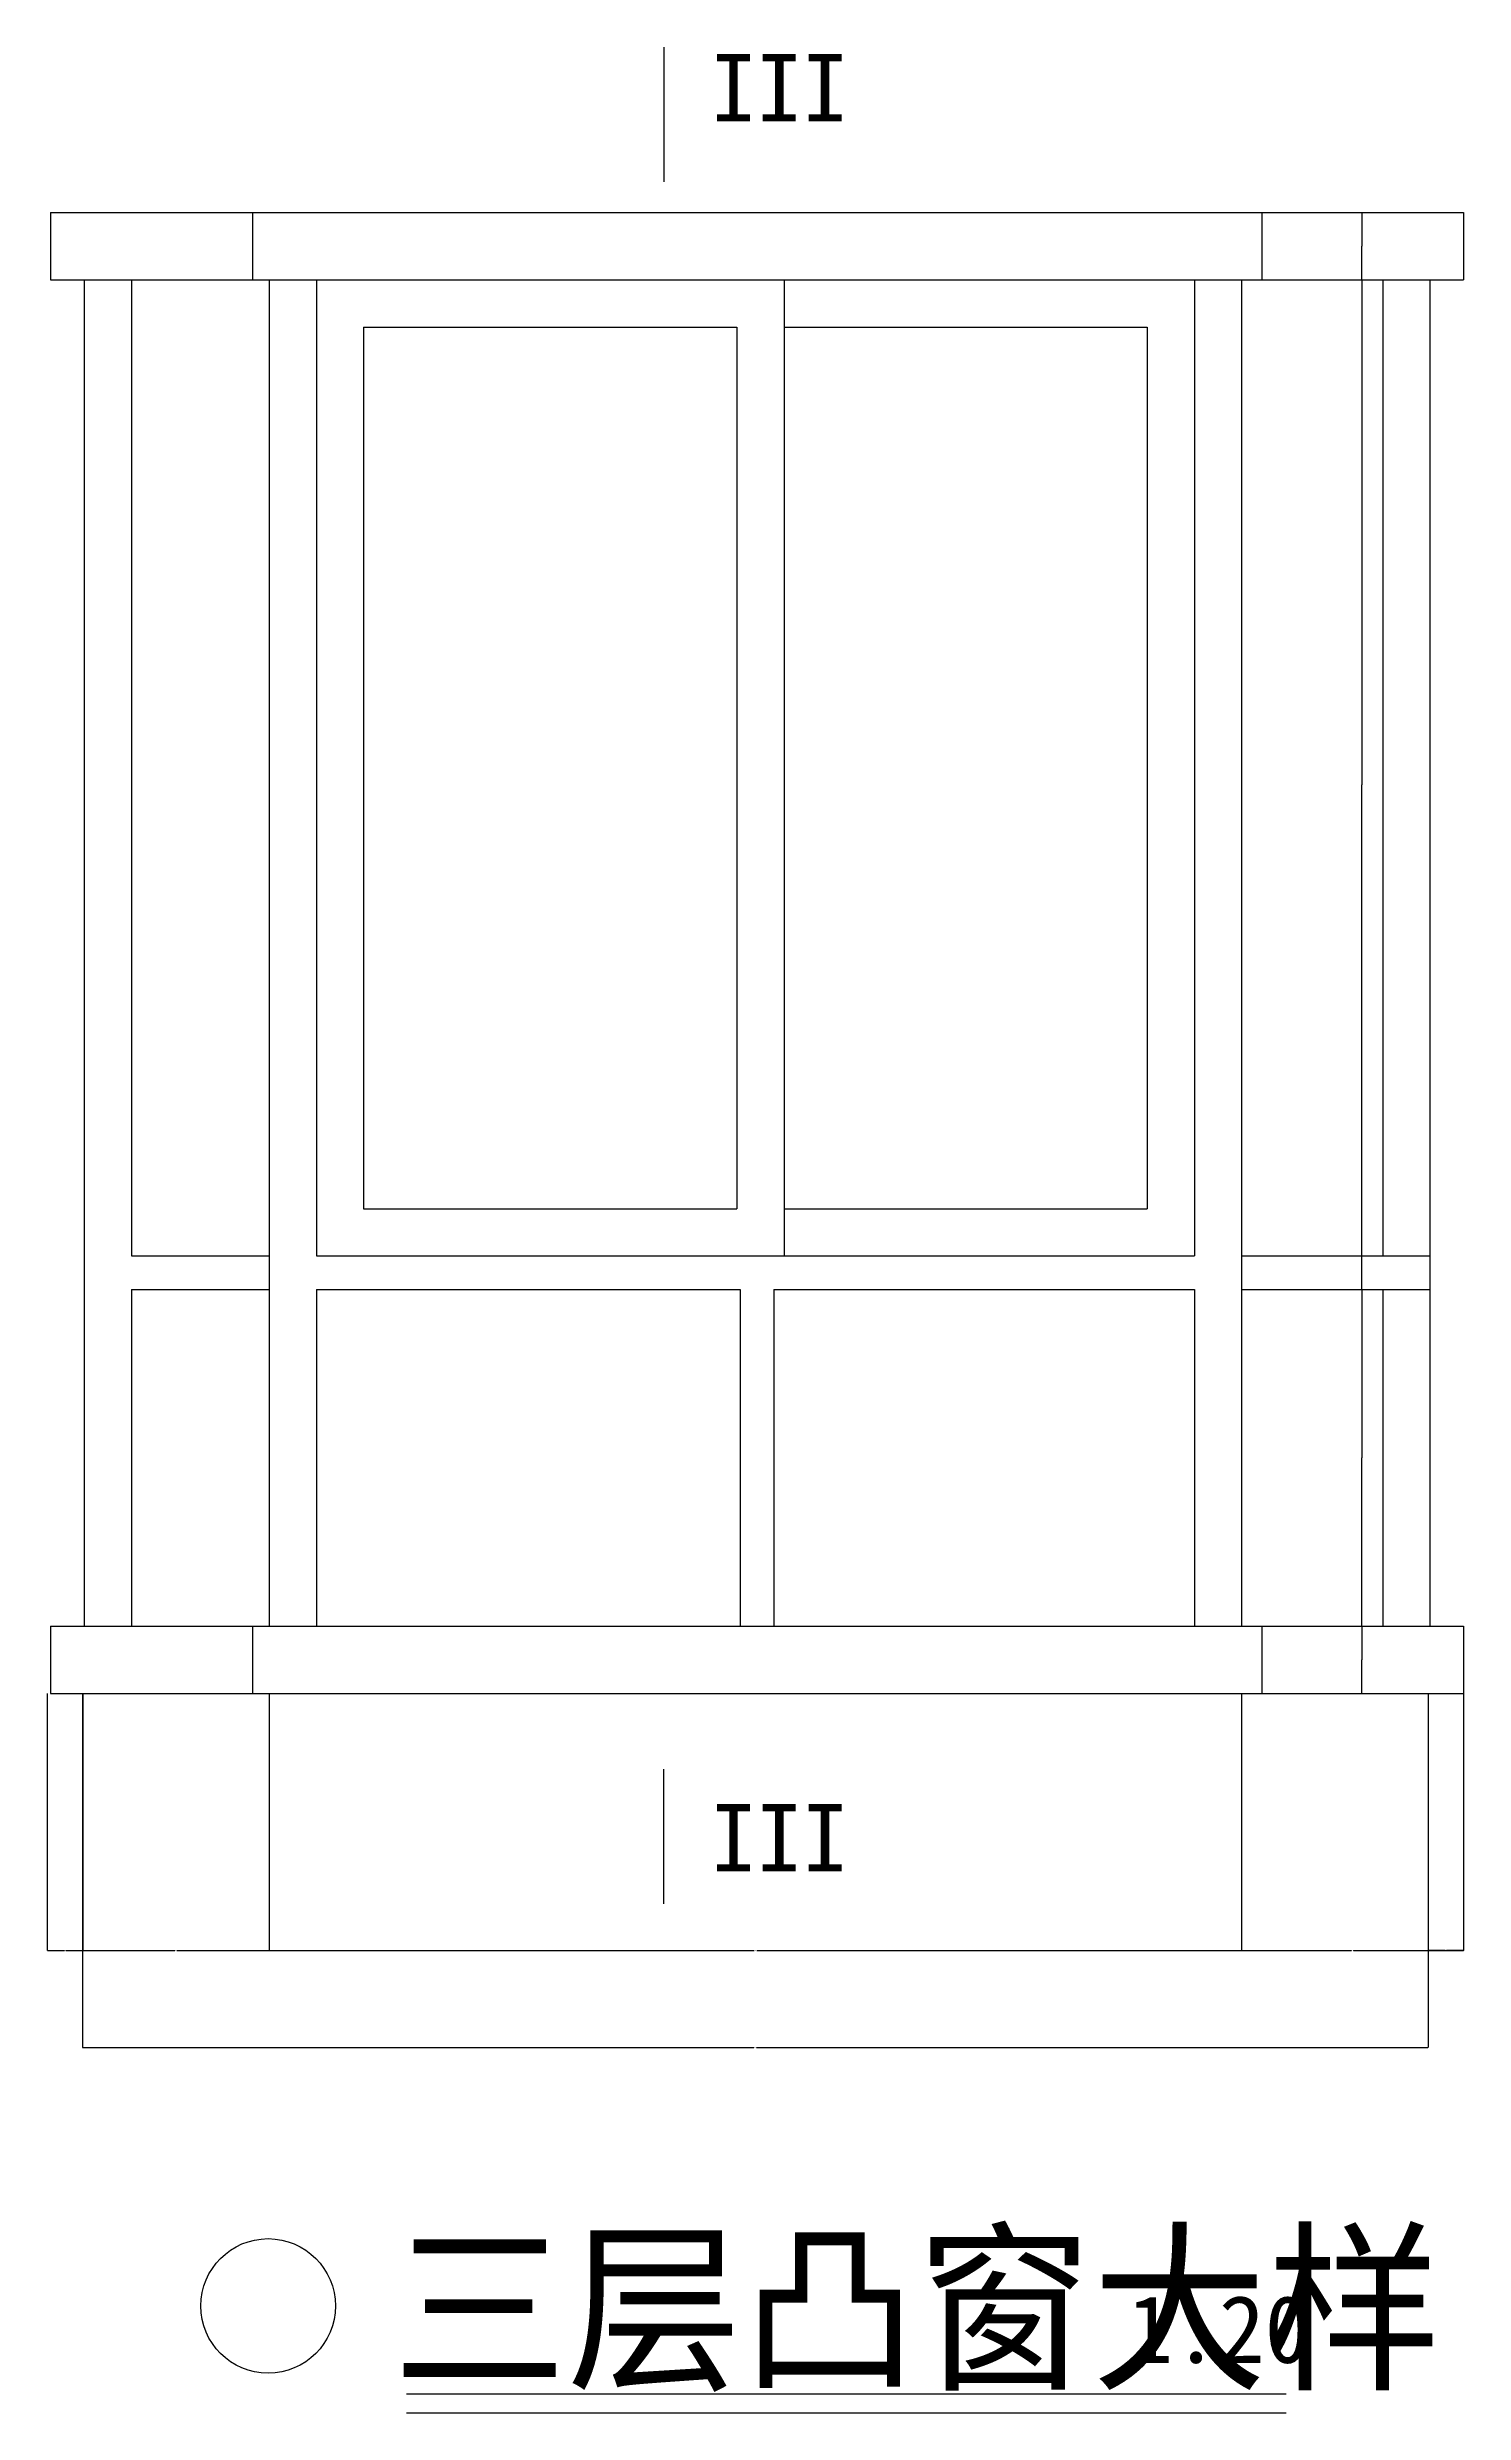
# Model space of a CAD drawing. Header units: metres. Extents: x -3162 to 6352, y -3306 to 1625.
# Drawn here: x 4247 to 6352, y -2970 to 544 of the extents above; entities that cross this region are included whole.
import ezdxf

# ---------------------------------------------------------------- set-up
doc = ezdxf.new("R2010")
doc.units = ezdxf.units.M
for name, color, linetype in [('E_WALL', 255, 'Continuous'), ('LM', 141, 'Continuous'), ('PUB_DIM', 3, 'Continuous'), ('PUB_TEXT', 7, 'Continuous')]:
    doc.layers.add(name, color=color, linetype=linetype)
doc.dimstyles.get("Standard").update_dxf_attribs({"dimtxt": 2.5, "dimasz": 2.5, "dimexe": 1.25, "dimexo": 0.625, "dimtad": 1, "dimcen": 2.5, "dimazin": 3, "dimtfac": 1, "dimtmove": 0, "dimatfit": 3})

# ---------------------------------------------------------------- blocks, each defined once
blk = doc.blocks.new('*D19')
for p, q in [((4246.7, -1901.53), (4246.7, -2283.68)), ((4299.42, -1901.53), (4299.42, -2283.68)), ((4246.95, -2283.68), (4272.06, -2283.68)), ((4274.06, -2283.68), (4299.17, -2283.68))]:
    blk.add_line(p, q)
at = {"layer": 'Defpoints'}
for p in [(4246.7, -1901.53), (4299.42, -1901.53), (4246.7, -2283.68)]:
    blk.add_point(p, dxfattribs=at)
at = {"layer": 'PUB_DIM', "insert": (4273.06, -2283.68), "char_height": 1, "attachment_point": 5}
blk.add_mtext('50', dxfattribs=at)
blk = doc.blocks.new('*D30')
for p, q in [((6200.56, 198.47), (6200.56, -551.53)), ((6200.31, -551.53), (6200.06, -551.53)), ((6200.56, -1301.53), (6200.56, -551.53)), ((6200.56, -551.53), (6200.56, -551.53)), ((6200.81, -551.53), (6201.06, -551.53))]:
    blk.add_line(p, q)
at = {"layer": 'Defpoints'}
for p in [(6200.56, 198.47), (6200.56, -551.53), (6200.56, -1301.53)]:
    blk.add_point(p, dxfattribs=at)
at = {"layer": 'PUB_DIM', "insert": (6200.56, -550.405), "char_height": 1, "attachment_point": 5}
blk.add_mtext('0', dxfattribs=at)
blk = doc.blocks.new('*D31')
for p, q in [((4576.7, -1901.53), (4576.7, -2283.68)), ((6021.7, -1901.53), (6021.7, -2283.68)), ((4576.95, -2283.68), (5297.2, -2283.68)), ((5301.2, -2283.68), (6021.45, -2283.68))]:
    blk.add_line(p, q)
at = {"layer": 'Defpoints'}
for p in [(4576.7, -1901.53), (6021.7, -1901.53), (4576.7, -2283.68)]:
    blk.add_point(p, dxfattribs=at)
at = {"layer": 'PUB_DIM', "insert": (5299.2, -2283.68), "char_height": 1, "attachment_point": 5}
blk.add_mtext('1400', dxfattribs=at)
blk = doc.blocks.new('*D32')
for p, q in [((4298.98, -1961.53), (4298.98, -2427.55)), ((6298.98, -1961.53), (6298.98, -2427.55)), ((4299.23, -2427.55), (5296.98, -2427.55)), ((5300.98, -2427.55), (6298.73, -2427.55))]:
    blk.add_line(p, q)
at = {"layer": 'Defpoints'}
for p in [(4298.98, -1961.53), (6298.98, -1961.53), (4298.98, -2427.55)]:
    blk.add_point(p, dxfattribs=at)
at = {"layer": 'PUB_DIM', "insert": (5298.98, -2427.55), "char_height": 1, "attachment_point": 5}
blk.add_mtext('2000', dxfattribs=at)
blk = doc.blocks.new('*D33')
for p, q in [((4298.98, -1901.53), (4298.98, -2283.68)), ((4576.7, -1901.53), (4576.7, -2283.68)), ((4299.23, -2283.68), (4436.34, -2283.68)), ((4439.34, -2283.68), (4576.45, -2283.68))]:
    blk.add_line(p, q)
at = {"layer": 'Defpoints'}
for p in [(4298.98, -1901.53), (4576.7, -1901.53), (4298.98, -2283.68)]:
    blk.add_point(p, dxfattribs=at)
at = {"layer": 'PUB_DIM', "insert": (4437.84, -2283.68), "char_height": 1, "attachment_point": 5}
blk.add_mtext('300', dxfattribs=at)
blk = doc.blocks.new('*D34')
for p, q in [((6021.7, -1901.53), (6021.7, -2283.68)), ((6351.7, -1901.53), (6351.7, -2283.68)), ((6021.95, -2283.68), (6185.2, -2283.68)), ((6188.2, -2283.68), (6351.45, -2283.68))]:
    blk.add_line(p, q)
at = {"layer": 'Defpoints'}
for p in [(6021.7, -1901.53), (6351.7, -1901.53), (6021.7, -2283.68)]:
    blk.add_point(p, dxfattribs=at)
at = {"layer": 'PUB_DIM', "insert": (6186.7, -2283.68), "char_height": 1, "attachment_point": 5}
blk.add_mtext('300', dxfattribs=at)
blk = doc.blocks.new('*D35')
for p, q in [((6298.98, -1901.53), (6298.98, -2283.68)), ((6351.7, -1901.53), (6351.7, -2283.68)), ((6324.34, -2283.68), (6298.73, -2283.68)), ((6351.95, -2283.68), (6326.34, -2283.68))]:
    blk.add_line(p, q)
at = {"layer": 'Defpoints'}
for p in [(6298.98, -1901.53), (6351.7, -1901.53), (6351.7, -2283.68)]:
    blk.add_point(p, dxfattribs=at)
at = {"layer": 'PUB_DIM', "insert": (6325.34, -2283.68), "char_height": 1, "attachment_point": 5}
blk.add_mtext('50', dxfattribs=at)
blk = doc.blocks.new('*D36')
for p, q in [((6200.56, -1301.53), (6200.56, -1551.53)), ((6200.31, -1551.53), (6200.06, -1551.53)), ((6200.56, -1801.53), (6200.56, -1551.53)), ((6200.56, -1551.53), (6200.56, -1551.53)), ((6200.81, -1551.53), (6201.06, -1551.53))]:
    blk.add_line(p, q)
at = {"layer": 'Defpoints'}
for p in [(6200.56, -1301.53), (6200.56, -1551.53), (6200.56, -1801.53)]:
    blk.add_point(p, dxfattribs=at)
at = {"layer": 'PUB_DIM', "insert": (6200.56, -1550.405), "char_height": 1, "attachment_point": 5}
blk.add_mtext('0', dxfattribs=at)
blk = doc.blocks.new('*D37')
for p, q in [((6200.56, -1801.53), (6200.56, -1851.53)), ((6200.31, -1851.53), (6200.06, -1851.53)), ((6200.56, -1901.53), (6200.56, -1851.53)), ((6200.56, -1851.53), (6200.56, -1851.53)), ((6200.81, -1851.53), (6201.06, -1851.53))]:
    blk.add_line(p, q)
at = {"layer": 'Defpoints'}
for p in [(6200.56, -1801.53), (6200.56, -1851.53), (6200.56, -1901.53)]:
    blk.add_point(p, dxfattribs=at)
at = {"layer": 'PUB_DIM', "insert": (6200.56, -1850.405), "char_height": 1, "attachment_point": 5}
blk.add_mtext('0', dxfattribs=at)
blk = doc.blocks.new('*D38')
for p, q in [((6200.56, 298.47), (6200.56, 248.47)), ((6200.31, 248.47), (6200.06, 248.47)), ((6200.56, 198.47), (6200.56, 248.47)), ((6200.56, 248.47), (6200.56, 248.47)), ((6200.81, 248.47), (6201.06, 248.47))]:
    blk.add_line(p, q)
at = {"layer": 'Defpoints'}
for p in [(6200.56, 298.47), (6200.56, 248.47), (6200.56, 198.47)]:
    blk.add_point(p, dxfattribs=at)
at = {"layer": 'PUB_DIM', "insert": (6200.56, 249.595), "char_height": 1, "attachment_point": 5}
blk.add_mtext('0', dxfattribs=at)

msp = doc.modelspace()

# ---------------------------------------------------------------- linework, layer by layer
at = {"layer": 'E_WALL'}
for p, q in [((4251.7, 298.47), (6351.7, 298.47)), ((4251.7, 298.47), (4251.7, 198.47)), ((4551.7, 298.47), (4551.7, 198.47)), ((6051.7, 298.47), (6051.7, 198.47)), ((6351.7, 298.47), (6351.7, 198.47)), ((4251.7, 198.47), (6351.7, 198.47)), ((4301.7, 198.47), (4301.7, -1801.53)), ((6301.7, 198.47), (6301.7, -1801.53)), ((4251.7, -1801.53), (6351.7, -1801.53)), ((4251.7, -1801.53), (4251.7, -1901.53)), ((4551.7, -1801.53), (4551.7, -1901.53)), ((6051.7, -1801.53), (6051.7, -1901.53)), ((6351.7, -1801.53), (6351.7, -1901.53)), ((4251.7, -1901.53), (6351.7, -1901.53))]:
    msp.add_line(p, q, dxfattribs=at)
at = {"layer": 'LM'}
for p, q in [((4371.7, 198.47), (4371.7, -1251.53)), ((4576.7, 198.47), (4576.7, -1801.53)), ((4646.7, 198.47), (4646.7, -1251.53)), ((5341.7, 198.47), (5341.7, -1251.53)), ((5951.7, 198.47), (5951.7, -1251.53)), ((6021.7, 198.47), (6021.7, -1801.53)), ((6231.7, 198.47), (6231.7, -1251.53)), ((4716.7, 128.47), (4716.7, -1181.53)), ((4716.7, 128.47), (5271.7, 128.47)), ((5271.7, 128.47), (5271.7, -1181.53)), ((5341.7, 128.47), (5881.7, 128.47)), ((5881.7, 128.47), (5881.7, -1181.53)), ((4716.7, -1181.53), (5271.7, -1181.53)), ((5341.7, -1181.53), (5881.7, -1181.53)), ((4371.7, -1251.53), (4576.7, -1251.53)), ((4646.7, -1251.53), (5951.7, -1251.53)), ((6021.7, -1251.53), (6301.7, -1251.53)), ((4371.7, -1301.53), (4371.7, -1801.53)), ((4371.7, -1301.53), (4576.7, -1301.53)), ((4646.7, -1301.53), (5276.7, -1301.53)), ((4646.7, -1301.53), (4646.7, -1801.53)), ((5276.7, -1301.53), (5276.7, -1801.53)), ((5326.7, -1301.53), (5951.7, -1301.53)), ((5326.7, -1301.53), (5326.7, -1801.53)), ((5951.7, -1301.53), (5951.7, -1801.53)), ((6021.7, -1301.53), (6301.7, -1301.53)), ((6231.7, -1301.53), (6231.7, -1801.53))]:
    msp.add_line(p, q, dxfattribs=at)
for points in [[(4780.77, -2942.2), (6087.94, -2942.2)], [(4780.77, -2970.19), (6087.94, -2970.19)]]:
    msp.add_lwpolyline(points, dxfattribs=at)
msp.add_circle((4574.95, -2811.64), 100, dxfattribs=at)
at = {"layer": 'PUB_DIM'}
for points in [[(5163.12, 544.03), (5163.12, 344.03)], [(5163.12, -2214.1), (5163.12, -2014.1)]]:
    msp.add_lwpolyline(points, dxfattribs=at)

# ---------------------------------------------------------------- texts
for p in [(5232.64, 434.03), (5232.64, -2165.97)]:
    msp.add_text('III', height=100, dxfattribs=at).set_placement(p)
at = {"layer": 'PUB_TEXT'}
for s, height, p in [('三层凸窗大样', 200, (4759.3, -2915.25)), ('1:20', 100, (5852.08, -2896.15))]:
    msp.add_text(s, height=height, dxfattribs=at).set_placement(p)

# ---------------------------------------------------------------- dimensions: what is measured, and where the dimension line sits
at = {"layer": 'PUB_DIM'}
for base, p1, p2, picture, middle in [((6200.56, 248.47), (6200.56, 198.47), (6200.56, 298.47), '*D38', (6200.56, 249.595)), ((6200.56, -551.53), (6200.56, -1301.53), (6200.56, 198.47), '*D30', (6200.56, -550.405)), ((6200.56, -1551.53), (6200.56, -1801.53), (6200.56, -1301.53), '*D36', (6200.56, -1550.405)), ((6200.56, -1851.53), (6200.56, -1901.53), (6200.56, -1801.53), '*D37', (6200.56, -1850.405)), ((4298.98, -2427.55), (4298.98, -1961.53), (6298.98, -1961.53), '*D32', (5298.98, -2427.55))]:
    dim = msp.add_linear_dim(base=base, p1=p1, p2=p2, dimstyle='Standard', dxfattribs=at)
    dim.commit()
    dim.dimension.update_dxf_attribs({"geometry": picture, "text_midpoint": middle})
for base, p1, p2, text, picture, middle in [((4246.7, -2283.68), (4246.7, -1901.53), (4299.42, -1901.53), '50', '*D19', (4273.06, -2283.68)), ((4298.98, -2283.68), (4298.98, -1901.53), (4576.7, -1901.53), '300', '*D33', (4437.84, -2283.68)), ((4576.7, -2283.68), (4576.7, -1901.53), (6021.7, -1901.53), '1400', '*D31', (5299.2, -2283.68)), ((6021.7, -2283.68), (6021.7, -1901.53), (6351.7, -1901.53), '300', '*D34', (6186.7, -2283.68)), ((6351.7, -2283.68), (6351.7, -1901.53), (6298.98, -1901.53), '50', '*D35', (6325.34, -2283.68))]:
    dim = msp.add_linear_dim(base=base, p1=p1, p2=p2, text=text, dimstyle='Standard', dxfattribs=at)
    dim.commit()
    dim.dimension.update_dxf_attribs({"geometry": picture, "text_midpoint": middle})

doc.saveas('drawing.dxf')
